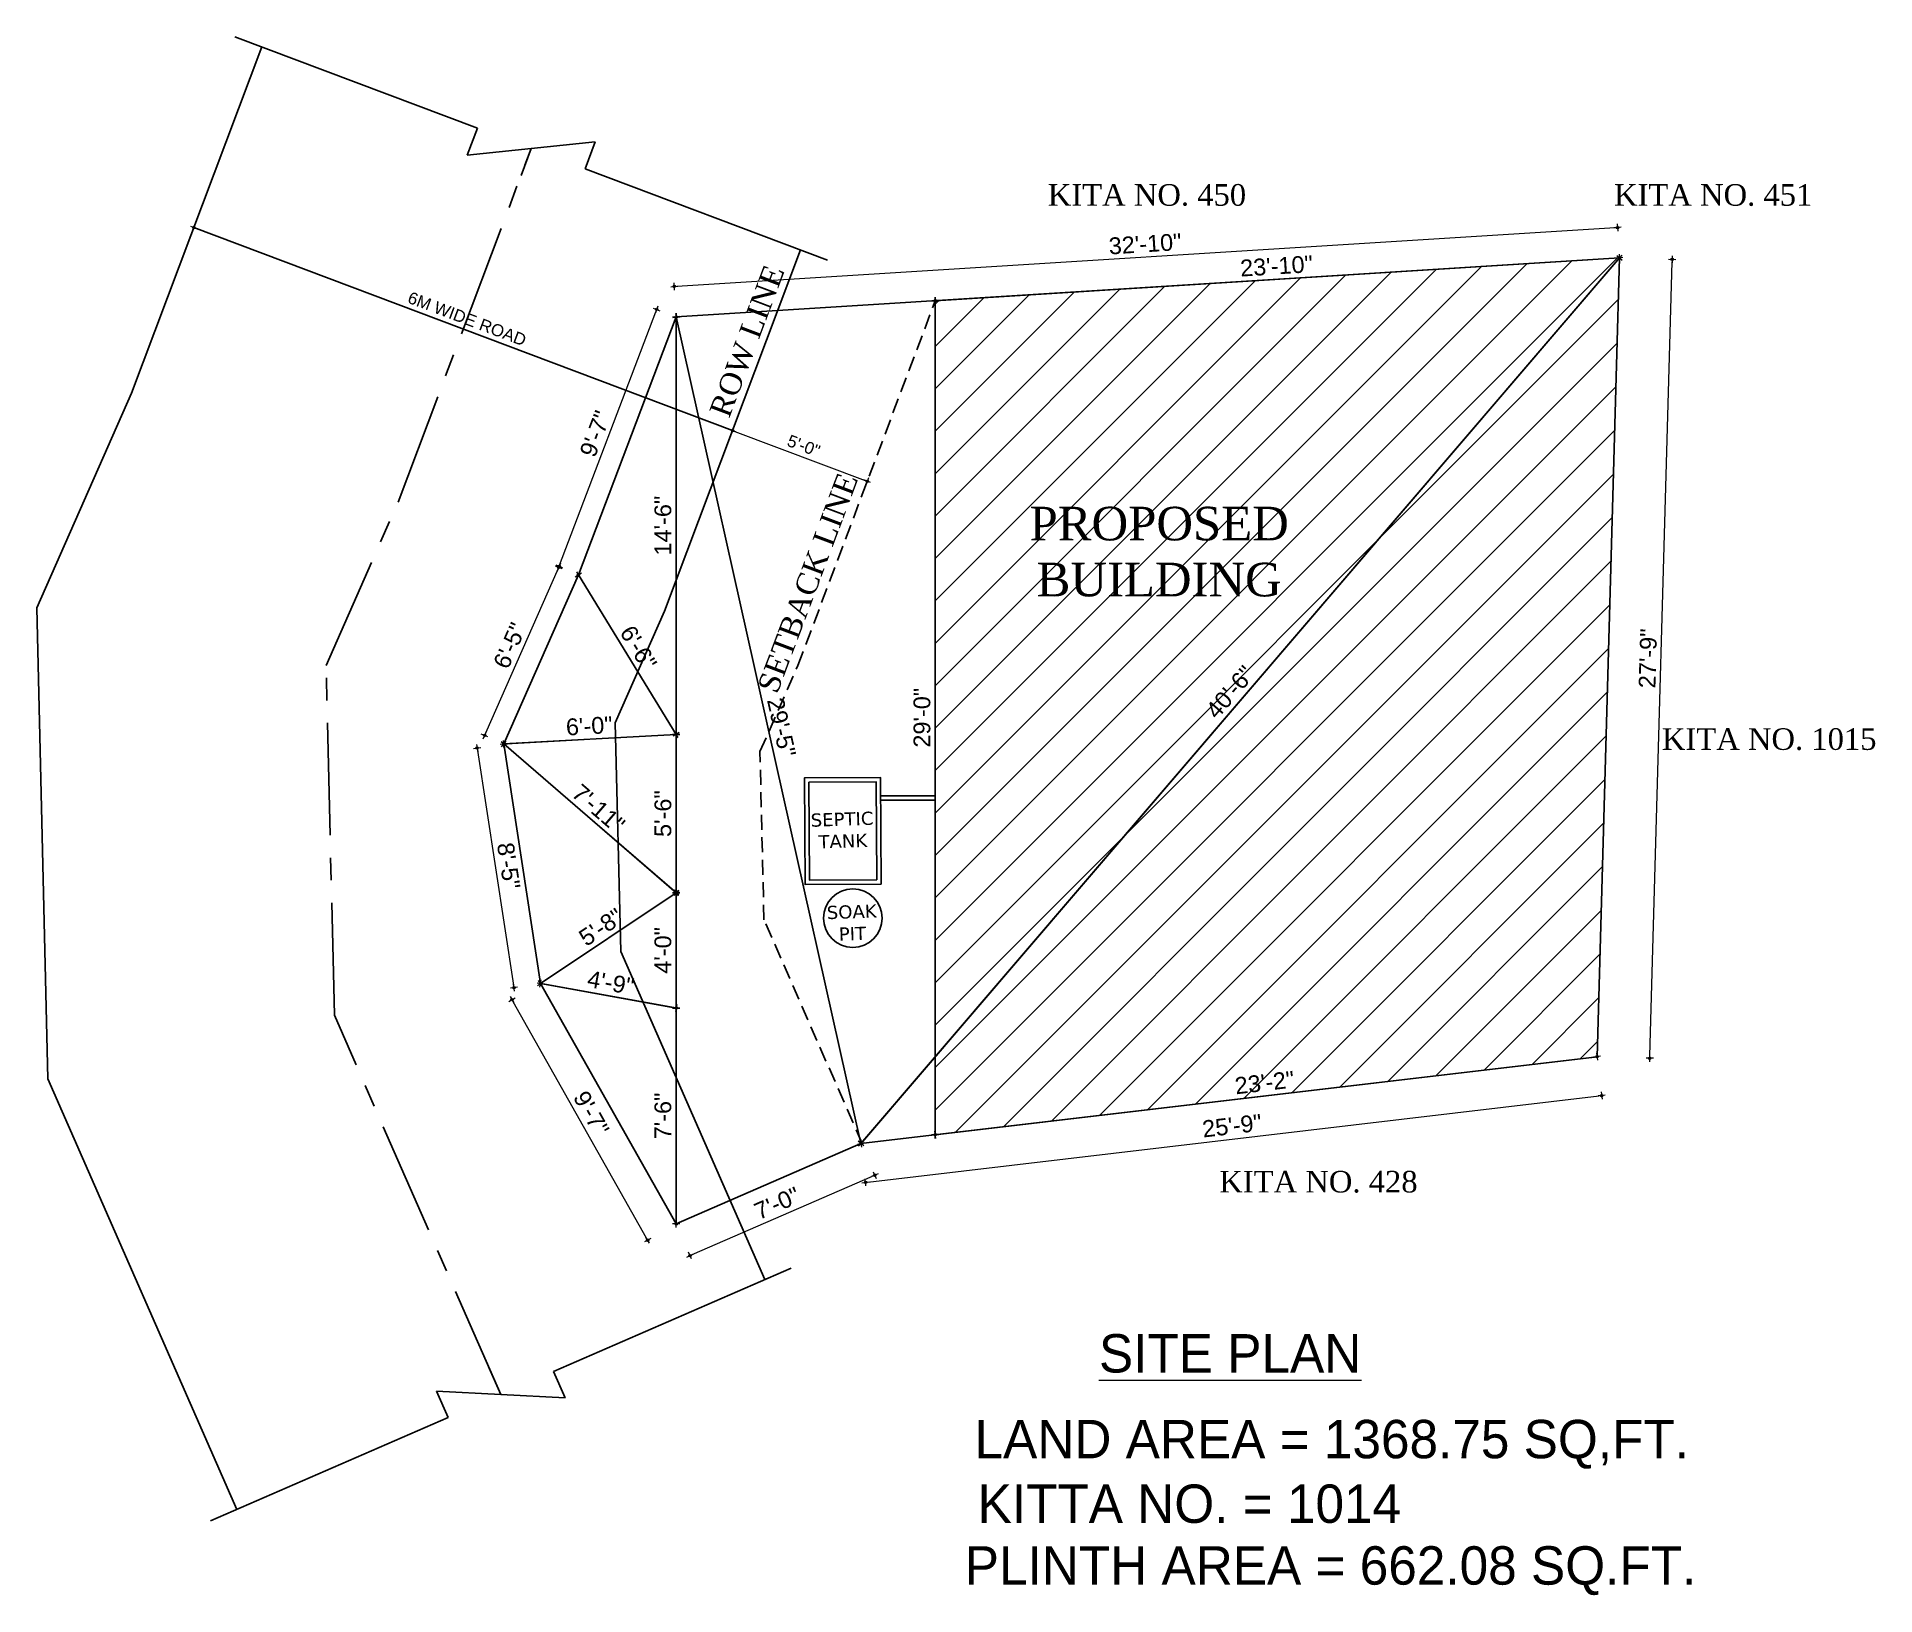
# Model space of a CAD drawing. Header units: inches. Extents: x 2449 to 13692, y -3765 to -1517.
# Drawn here: x 2449 to 3215, y -2265 to -1616 of the extents above; entities that cross this region are included whole.
import ezdxf
from ezdxf.enums import TextEntityAlignment as Align

# ---------------------------------------------------------------- set-up
doc = ezdxf.new("R2010")
doc.units = ezdxf.units.IN
doc.header["$LTSCALE"] = 0.5
doc.header["$MEASUREMENT"] = 0
doc.header["$PDMODE"] = 66
doc.linetypes.add('CENTER', pattern=[2, 1.25, -0.25, 0.25, -0.25])
doc.linetypes.add('DASHED2', pattern=[0.375, 0.25, -0.125])
for name, color, linetype, lineweight in [('DW TEXT', 92, 'Continuous', 15), ('DW-SEC', 24, 'Continuous', 25), ('hatch', 9, 'Continuous', 0), ('Toilet', 7, 'Continuous', 25)]:
    doc.layers.add(name, color=color, linetype=linetype, lineweight=lineweight)
doc.styles.add('CEN', font='GOTHIC.TTF')
doc.styles.get("Standard").update_dxf_attribs({"font": 'arial.ttf'})
doc.dimstyles.new('S8', dxfattribs={"dimtxt": 5, "dimasz": 1, "dimexe": 6, "dimexo": 18, "dimgap": 1.9375, "dimtad": 1, "dimdec": 0, "dimzin": 3, "dimdsep": 46, "dimlunit": 4, "dimtxsty": 'Standard', "dimblk": 'dot 2', "dimcen": 12, "dimse1": 1, "dimse2": 1, "dimclrd": 1, "dimclre": 1, "dimclrt": 256, "dimadec": 0, "dimazin": 0, "dimtfac": 0.75, "dimtdec": 0, "dimtix": 1, "dimtmove": 1, "dimatfit": 3, "dimldrblk": 'DOT', "dimfxl": 1, "dimtolj": 1, "dimtzin": 0, "dimlwd": 9, "dimlwe": 9, "dimarcsym": 0})

msp = doc.modelspace()

# ---------------------------------------------------------------- texts
at = {"attachment_point": 2}
for s, width, insert, char_height in [('{\\fTimes New Roman|b0|i0|c0|p18;KITA NO. 450}', 111.9394, (2911.45, -1677.16), 9), ('{\\fTimes New Roman|b0|i0|c0|p18;KITA NO. 451}', 111.9394, (3147.52, -1677.16), 9), ('{\\fTimes New Roman|b0|i0|c0|p18;PROPOSED BUILDING}', 139.5602, (2916.54, -1811.6), 14), ('{\\fTimes New Roman|b0|i0|c0|p18;KITA NO. 1015}', 111.9394, (3170.87, -1903.91), 9), ('{\\fTimes New Roman|b0|i0|c0|p18;KITA NO. 428}', 111.9394, (2982.94, -2088.34), 9)]:
    msp.add_mtext_dynamic_manual_height_columns(s, width=width, gutter_width=50, heights=[0], dxfattribs=dict(at, insert=insert, char_height=char_height))
at = {"char_height": 9, "attachment_point": 2, "rotation": 69.36431}
for s, insert in [('{\\fTimes New Roman|b0|i0|c0|p18;ROW LINE}', (2740.45, -1740.93)), ('{\\fTimes New Roman|b0|i0|c0|p18;SETBACK LINE}', (2765.78, -1841.73))]:
    msp.add_mtext_dynamic_manual_height_columns(s, width=111.9394, gutter_width=50, heights=[0], dxfattribs=dict(at, insert=insert))
at = {"color": 0, "char_height": 5.4884, "width": 97.8815, "attachment_point": 2, "rotation": 1.93532}
for s, insert in [('{\\fVerdana|b0|i0|c0|p34;SEPTIC \\PTANK}', (2784.23, -1939.04)), ('{\\fVerdana|b0|i0|c0|p34;SOAK \\PPIT}', (2788.25, -1977.61))]:
    msp.add_mtext(s, dxfattribs=dict(at, insert=insert))
at = {"layer": 'DW TEXT', "ltscale": 0.13, "style": 'CEN'}
for s, p in [('%%USITE PLAN', (2946.13, -2164.36)), ('LAND AREA = 1368.75 SQ,FT.', (2988.5, -2200.1)), ('KITTA NO. = 1014  ', (2935.06, -2227.02)), ('PLINTH AREA = 662.08 SQ.FT.', (2987.99, -2252.76))]:
    msp.add_text(s, height=16, dxfattribs=at).set_placement(p, align=Align.MIDDLE_CENTER)

# ---------------------------------------------------------------- blocks, each defined once
blk = doc.blocks.new('dot1')
at = {"layer": 'hatch'}
h = blk.add_hatch(color=256, dxfattribs=at)
edge = h.paths.add_edge_path()
edge.add_arc((0, 0), 1, 0, 360)
for p, q in [((3, 0), (-3, 0)), ((0, 3), (0, -3))]:
    blk.add_line(p, q, dxfattribs=at)
blk.add_circle((0, 0), 1, dxfattribs=at)
blk = doc.blocks.new('dot 2')
at = {"layer": 'hatch', "xscale": 0.5, "yscale": 0.5, "zscale": 0.5}
blk.add_blockref('dot1', (0, 0), dxfattribs=at)
blk = doc.blocks.new('*D807')
at = {"layer": 'Defpoints', "color": 0, "transparency": 16777216}
for p in [(2707.02, -1729.38), (2715.18, -1732.47), (2674.39, -1839.99)]:
    blk.add_point(p, dxfattribs=at)
at = {"layer": 'Toilet', "color": 1, "lineweight": 9, "transparency": 16777216}
blk.add_line((2666.58, -1835.96), (2706.66, -1730.31), dxfattribs=at)
for p, rotation in [((2707.02, -1729.38), 69.22128330167125), ((2666.22, -1836.9), 249.2212833016713)]:
    blk.add_blockref('dot 2', p, dxfattribs=dict(at, rotation=rotation))
at = {"layer": 'Toilet', "transparency": 16777216, "insert": (2681.47, -1781.18), "char_height": 7, "attachment_point": 5, "rotation": 69.22128}
blk.add_mtext('\\A1;9\'-7"', dxfattribs=at)
blk = doc.blocks.new('_Dot')
at = {"color": 0, "linetype": 'ByBlock', "lineweight": -2}
blk.add_line((-0.5, 0), (-1, 0), dxfattribs=at)
at = {"color": 0, "linetype": 'ByBlock', "const_width": 0.5}
blk.add_lwpolyline([(-0.25, 0, 1), (0.25, 0, 1)], format="xyb", close=True, dxfattribs=at)
blk = doc.blocks.new('*D808')
at = {"layer": 'Defpoints', "color": 0, "transparency": 16777216}
for p in [(2674.39, -1839.99), (2635.3, -1906.91), (2643.29, -1910.44)]:
    blk.add_point(p, dxfattribs=at)
at = {"layer": 'Toilet', "color": 1, "lineweight": 9, "transparency": 16777216}
blk.add_line((2665.99, -1837.38), (2635.7, -1905.99), dxfattribs=at)
for p, rotation in [((2666.39, -1836.46), 66.18332484006558), ((2635.3, -1906.91), 246.1833248400656)]:
    blk.add_blockref('dot 2', p, dxfattribs=dict(at, rotation=rotation))
at = {"layer": 'Toilet', "transparency": 16777216, "insert": (2645.8, -1869.46), "char_height": 7, "attachment_point": 5, "rotation": 66.18332}
blk.add_mtext('\\A1;6\'-5"', dxfattribs=at)
blk = doc.blocks.new('*D809')
at = {"layer": 'Defpoints', "color": 0, "transparency": 16777216}
for p in [(2643.29, -1910.44), (2647.54, -2011.97), (2658.65, -2010.26)]:
    blk.add_point(p, dxfattribs=at)
at = {"layer": 'Toilet', "color": 1, "lineweight": 9, "transparency": 16777216}
blk.add_line((2632.33, -1913.14), (2647.38, -2010.98), dxfattribs=at)
for p, rotation in [((2632.18, -1912.15), 98.7459783766436), ((2647.54, -2011.97), 278.7459783766436)]:
    blk.add_blockref('dot 2', p, dxfattribs=dict(at, rotation=rotation))
at = {"layer": 'Toilet', "transparency": 16777216, "insert": (2645.31, -1961.22), "char_height": 7, "attachment_point": 5, "rotation": 278.74598}
blk.add_mtext('\\A1;8\'-5"', dxfattribs=at)
blk = doc.blocks.new('*D810')
at = {"layer": 'Defpoints', "color": 0, "transparency": 16777216}
for p in [(2658.65, -2010.26), (2646.7, -2017), (2715.18, -2110.47)]:
    blk.add_point(p, dxfattribs=at)
at = {"layer": 'Toilet', "color": 1, "lineweight": 9, "transparency": 16777216}
blk.add_line((2702.74, -2116.34), (2647.19, -2017.87), dxfattribs=at)
for p, rotation in [((2646.7, -2017), 119.4291328499882), ((2703.24, -2117.21), 299.4291328499882)]:
    blk.add_blockref('dot 2', p, dxfattribs=dict(at, rotation=rotation))
at = {"layer": 'Toilet', "transparency": 16777216, "insert": (2679.77, -2064.4), "char_height": 7, "attachment_point": 5, "rotation": 299.42913}
blk.add_mtext('\\A1;9\'-7"', dxfattribs=at)
blk = doc.blocks.new('*D811')
at = {"layer": 'Defpoints', "color": 0, "transparency": 16777216}
for p in [(2658.65, -2010.26), (2658.65, -2010.26), (2715.18, -2020.47)]:
    blk.add_point(p, dxfattribs=at)
at = {"layer": 'Toilet', "color": 1, "lineweight": 9, "transparency": 16777216}
blk.add_line((2714.2, -2020.3), (2659.63, -2010.44), dxfattribs=at)
for p, rotation in [((2658.65, -2010.26), 169.7612448606986), ((2715.18, -2020.47), 349.7612448606986)]:
    blk.add_blockref('dot 2', p, dxfattribs=dict(at, rotation=rotation))
at = {"layer": 'Toilet', "transparency": 16777216, "insert": (2687.9, -2009.94), "char_height": 7, "attachment_point": 5, "rotation": 349.76124}
blk.add_mtext('\\A1;4\'-9"', dxfattribs=at)
blk = doc.blocks.new('*D812')
at = {"layer": 'Defpoints', "color": 0, "transparency": 16777216}
for p in [(2715.18, -1972.47), (2715.18, -1972.47), (2658.65, -2010.26)]:
    blk.add_point(p, dxfattribs=at)
at = {"layer": 'Toilet', "color": 1, "lineweight": 9, "transparency": 16777216}
blk.add_line((2659.48, -2009.71), (2714.35, -1973.03), dxfattribs=at)
for p, rotation in [((2715.18, -1972.47), 33.75990920513462), ((2658.65, -2010.26), 213.7599092051346)]:
    blk.add_blockref('dot 2', p, dxfattribs=dict(at, rotation=rotation))
at = {"layer": 'Toilet', "transparency": 16777216, "insert": (2683.85, -1986.79), "char_height": 7, "attachment_point": 5, "rotation": 33.75991}
blk.add_mtext('\\A1;5\'-8"', dxfattribs=at)
blk = doc.blocks.new('*D813')
at = {"layer": 'Defpoints', "color": 0, "transparency": 16777216}
for p in [(2643.29, -1910.44), (2643.29, -1910.44), (2715.18, -1972.47)]:
    blk.add_point(p, dxfattribs=at)
at = {"layer": 'Toilet', "color": 1, "lineweight": 9, "transparency": 16777216}
blk.add_line((2714.43, -1971.82), (2644.05, -1911.09), dxfattribs=at)
for p, rotation in [((2643.29, -1910.44), 139.2079858776081), ((2715.18, -1972.47), 319.2079858776081)]:
    blk.add_blockref('dot 2', p, dxfattribs=dict(at, rotation=rotation))
at = {"layer": 'Toilet', "transparency": 16777216, "insert": (2682.8, -1937.33), "char_height": 7, "attachment_point": 5, "rotation": 319.20799}
blk.add_mtext('\\A1;7\'-11"', dxfattribs=at)
blk = doc.blocks.new('*D814')
at = {"layer": 'Defpoints', "color": 0, "transparency": 16777216}
for p in [(2715.18, -1906.47), (2715.18, -1906.47), (2643.29, -1910.44)]:
    blk.add_point(p, dxfattribs=at)
at = {"layer": 'Toilet', "color": 1, "lineweight": 9, "transparency": 16777216}
blk.add_line((2644.29, -1910.38), (2714.18, -1906.53), dxfattribs=at)
for p, rotation in [((2715.18, -1906.47), 3.155220270786458), ((2643.29, -1910.44), 183.1552202707865)]:
    blk.add_blockref('dot 2', p, dxfattribs=dict(at, rotation=rotation))
at = {"layer": 'Toilet', "transparency": 16777216, "insert": (2678.93, -1902.95), "char_height": 7, "attachment_point": 5, "rotation": 3.15522}
blk.add_mtext('\\A1;6\'-0"', dxfattribs=at)
blk = doc.blocks.new('*D818')
at = {"layer": 'Defpoints', "color": 0, "transparency": 16777216}
for p in [(2715.18, -2020.47), (2715.18, -2020.47), (2715.18, -2110.47)]:
    blk.add_point(p, dxfattribs=at)
at = {"layer": 'Toilet', "color": 1, "lineweight": 9, "transparency": 16777216}
blk.add_line((2715.18, -2109.47), (2715.18, -2021.47), dxfattribs=at)
for p, rotation in [((2715.18, -2020.47), 90), ((2715.18, -2110.47), 270)]:
    blk.add_blockref('dot 2', p, dxfattribs=dict(at, rotation=rotation))
at = {"layer": 'Toilet', "transparency": 16777216, "insert": (2709.67, -2065.47), "char_height": 7, "attachment_point": 5, "rotation": 90}
blk.add_mtext('\\A1;7\'-6"', dxfattribs=at)
blk = doc.blocks.new('*D819')
at = {"layer": 'Defpoints', "color": 0, "transparency": 16777216}
for p in [(2715.18, -1972.47), (2715.18, -1972.47), (2715.18, -2020.47)]:
    blk.add_point(p, dxfattribs=at)
at = {"layer": 'Toilet', "color": 1, "lineweight": 9, "transparency": 16777216}
blk.add_line((2715.18, -2019.47), (2715.18, -1973.47), dxfattribs=at)
for p, rotation in [((2715.18, -1972.47), 90), ((2715.18, -2020.47), 270)]:
    blk.add_blockref('dot 2', p, dxfattribs=dict(at, rotation=rotation))
at = {"layer": 'Toilet', "transparency": 16777216, "insert": (2709.67, -1996.47), "char_height": 7, "attachment_point": 5, "rotation": 90}
blk.add_mtext('\\A1;4\'-0"', dxfattribs=at)
blk = doc.blocks.new('*D820')
at = {"layer": 'Defpoints', "color": 0, "transparency": 16777216}
for p in [(2715.18, -1906.47), (2715.18, -1906.47), (2715.18, -1972.47)]:
    blk.add_point(p, dxfattribs=at)
at = {"layer": 'Toilet', "color": 1, "lineweight": 9, "transparency": 16777216}
blk.add_line((2715.18, -1971.47), (2715.18, -1907.47), dxfattribs=at)
for p, rotation in [((2715.18, -1906.47), 90), ((2715.18, -1972.47), 270)]:
    blk.add_blockref('dot 2', p, dxfattribs=dict(at, rotation=rotation))
at = {"layer": 'Toilet', "transparency": 16777216, "insert": (2709.67, -1939.47), "char_height": 7, "attachment_point": 5, "rotation": 90}
blk.add_mtext('\\A1;5\'-6"', dxfattribs=at)
blk = doc.blocks.new('*D821')
at = {"layer": 'Defpoints', "color": 0, "transparency": 16777216}
for p in [(2715.18, -1732.47), (2715.18, -1732.47), (2715.18, -1906.47)]:
    blk.add_point(p, dxfattribs=at)
at = {"layer": 'Toilet', "color": 1, "lineweight": 9, "transparency": 16777216}
blk.add_line((2715.18, -1905.47), (2715.18, -1733.47), dxfattribs=at)
for p, rotation in [((2715.18, -1732.47), 90), ((2715.18, -1906.47), 270)]:
    blk.add_blockref('dot 2', p, dxfattribs=dict(at, rotation=rotation))
at = {"layer": 'Toilet', "transparency": 16777216, "insert": (2709.67, -1819.47), "char_height": 7, "attachment_point": 5, "rotation": 90}
blk.add_mtext('\\A1;14\'-6"', dxfattribs=at)
blk = doc.blocks.new('*D822')
at = {"layer": 'Defpoints', "color": 0, "transparency": 16777216}
for p in [(2792.21, -2076.97), (2797.94, -2090.14), (2715.18, -2110.47)]:
    blk.add_point(p, dxfattribs=at)
at = {"layer": 'Toilet', "color": 1, "lineweight": 9, "transparency": 16777216}
blk.add_line((2721.83, -2123.25), (2797.03, -2090.54), dxfattribs=at)
for p, rotation in [((2797.94, -2090.14), 23.50869655944876), ((2720.92, -2123.65), 203.5086965594488)]:
    blk.add_blockref('dot 2', p, dxfattribs=dict(at, rotation=rotation))
at = {"layer": 'Toilet', "transparency": 16777216, "insert": (2757.23, -2101.84), "char_height": 7, "attachment_point": 5, "rotation": 23.5087}
blk.add_mtext('\\A1;7\'-0"', dxfattribs=at)
blk = doc.blocks.new('*D823')
at = {"layer": 'Defpoints', "color": 0, "transparency": 16777216}
for p in [(3099.08, -2040.77), (3099.08, -2040.77), (2823.18, -2073.31)]:
    blk.add_point(p, dxfattribs=at)
at = {"layer": 'Toilet', "color": 1, "lineweight": 9, "transparency": 16777216}
blk.add_line((2824.18, -2073.2), (3098.09, -2040.89), dxfattribs=at)
for p, rotation in [((3099.08, -2040.77), 6.727351048225794), ((2823.18, -2073.31), 186.7273510482258)]:
    blk.add_blockref('dot 2', p, dxfattribs=dict(at, rotation=rotation))
at = {"layer": 'Toilet', "transparency": 16777216, "insert": (2960.49, -2051.57), "char_height": 7, "attachment_point": 5, "rotation": 6.72735}
blk.add_mtext('\\A1;23\'-2"', dxfattribs=at)
blk = doc.blocks.new('*D824')
at = {"layer": 'Defpoints', "color": 0, "transparency": 16777216}
for p in [(3099.08, -2040.77), (3100.99, -2056.94), (2792.21, -2076.97)]:
    blk.add_point(p, dxfattribs=at)
at = {"layer": 'Toilet', "color": 1, "lineweight": 9, "transparency": 16777216}
blk.add_line((2795.11, -2093.02), (3100, -2057.05), dxfattribs=at)
for p, rotation in [((3100.99, -2056.94), 6.727351048229242), ((2794.12, -2093.13), 186.7273510482293)]:
    blk.add_blockref('dot 2', p, dxfattribs=dict(at, rotation=rotation))
at = {"layer": 'Toilet', "transparency": 16777216, "insert": (2946.91, -2069.56), "char_height": 7, "attachment_point": 5, "rotation": 6.72735}
blk.add_mtext('\\A1;25\'-9"', dxfattribs=at)
blk = doc.blocks.new('*D826')
at = {"layer": 'Defpoints', "color": 0, "transparency": 16777216}
for p in [(3108.42, -1707.9), (2792.21, -2076.97), (2792.21, -2076.97)]:
    blk.add_point(p, dxfattribs=at)
at = {"layer": 'Toilet', "color": 1, "lineweight": 9, "transparency": 16777216}
blk.add_line((3107.77, -1708.66), (2792.86, -2076.21), dxfattribs=at)
for p, rotation in [((3108.42, -1707.9), 49.41106952184369), ((2792.21, -2076.97), 229.4110695218437)]:
    blk.add_blockref('dot 2', p, dxfattribs=dict(at, rotation=rotation))
at = {"layer": 'Toilet', "transparency": 16777216, "insert": (2946.13, -1888.85), "char_height": 7, "attachment_point": 5, "rotation": 49.41107}
blk.add_mtext('\\A1;40\'-6"', dxfattribs=at)
blk = doc.blocks.new('*D827')
at = {"layer": 'Defpoints', "color": 0, "transparency": 16777216}
for p in [(2823.18, -1725.73), (2823.18, -2073.31), (2823.18, -2073.31)]:
    blk.add_point(p, dxfattribs=at)
at = {"layer": 'Toilet', "color": 1, "lineweight": 9, "transparency": 16777216}
blk.add_line((2823.18, -1726.73), (2823.18, -2072.31), dxfattribs=at)
for p, rotation in [((2823.18, -1725.73), 90), ((2823.18, -2073.31), 270)]:
    blk.add_blockref('dot 2', p, dxfattribs=dict(at, rotation=rotation))
at = {"layer": 'Toilet', "transparency": 16777216, "insert": (2817.67, -1899.52), "char_height": 7, "attachment_point": 5, "rotation": 90}
blk.add_mtext('\\A1;29\'-0"', dxfattribs=at)
blk = doc.blocks.new('*D828')
at = {"layer": 'Defpoints', "color": 0, "transparency": 16777216}
for p in [(3108.42, -1707.9), (2823.18, -1725.73), (2823.18, -1725.73)]:
    blk.add_point(p, dxfattribs=at)
at = {"layer": 'Toilet', "color": 1, "lineweight": 9, "transparency": 16777216}
blk.add_line((3107.42, -1707.96), (2824.18, -1725.66), dxfattribs=at)
for p, rotation in [((3108.42, -1707.9), 3.575827605927389), ((2823.18, -1725.73), 183.5758276059274)]:
    blk.add_blockref('dot 2', p, dxfattribs=dict(at, rotation=rotation))
at = {"layer": 'Toilet', "transparency": 16777216, "insert": (2965.46, -1711.31), "char_height": 7, "attachment_point": 5, "rotation": 3.57583}
blk.add_mtext('\\A1;23\'-10"', dxfattribs=at)
blk = doc.blocks.new('*D830')
at = {"layer": 'Defpoints', "color": 0, "transparency": 16777216}
for p in [(2715.18, -1732.47), (2715.18, -1732.47), (2792.21, -2076.97)]:
    blk.add_point(p, dxfattribs=at)
at = {"layer": 'Toilet', "color": 1, "lineweight": 9, "transparency": 16777216}
blk.add_line((2791.99, -2075.99), (2715.4, -1733.45), dxfattribs=at)
for p, rotation in [((2715.18, -1732.47), 102.6038913630155), ((2792.21, -2076.97), 282.6038913630155)]:
    blk.add_blockref('dot 2', p, dxfattribs=dict(at, rotation=rotation))
at = {"layer": 'Toilet', "transparency": 16777216, "insert": (2759.08, -1903.52), "char_height": 7, "attachment_point": 5, "rotation": 282.60389}
blk.add_mtext('\\A1;29\'-5"', dxfattribs=at)
blk = doc.blocks.new('*D815')
at = {"layer": 'Defpoints', "color": 0, "transparency": 16777216}
for p in [(2514.09, -1695.25), (2514.09, -1695.25), (2738.69, -1779.84)]:
    blk.add_point(p, dxfattribs=at)
at = {"layer": 'Toilet', "color": 1, "lineweight": 9, "transparency": 16777216}
blk.add_line((2737.76, -1779.48), (2515.03, -1695.61), dxfattribs=at)
for p, rotation in [((2514.09, -1695.25), 159.3643143933793), ((2738.69, -1779.84), 339.3643143933793)]:
    blk.add_blockref('dot 2', p, dxfattribs=dict(at, rotation=rotation))
at = {"layer": 'Toilet', "transparency": 16777216, "insert": (2627.99, -1733.31), "char_height": 5, "attachment_point": 5, "rotation": 339.36431}
blk.add_mtext('\\A1;6M WIDE ROAD', dxfattribs=at)
blk = doc.blocks.new('*D816')
at = {"layer": 'Defpoints', "color": 0, "transparency": 16777216}
for p in [(2738.69, -1779.84), (2794.84, -1800.98), (2794.84, -1800.98)]:
    blk.add_point(p, dxfattribs=at)
at = {"layer": 'Toilet', "color": 1, "lineweight": 9, "transparency": 16777216}
blk.add_line((2739.63, -1780.19), (2793.91, -1800.63), dxfattribs=at)
for p, rotation in [((2738.69, -1779.84), 159.3643143933787), ((2794.84, -1800.98), 339.3643143933787)]:
    blk.add_blockref('dot 2', p, dxfattribs=dict(at, rotation=rotation))
at = {"layer": 'Toilet', "transparency": 16777216, "insert": (2768.35, -1786.21), "char_height": 5, "attachment_point": 5, "rotation": 339.36431}
blk.add_mtext('\\A1;5\'-0"', dxfattribs=at)

# ---------------------------------------------------------------- dimensions: what is measured, and where the dimension line sits
at = {"layer": 'Toilet'}
dim = msp.add_aligned_dim(p1=(2738.69, -1779.84), p2=(2514.09, -1695.25), distance=0, text='6M WIDE ROAD', dimstyle='S8', override={"dimfxl": 2, "dimfxlon": 1, "dimarcsym": 1}, dxfattribs=at)
dim.commit()
dim.dimension.update_dxf_attribs({"geometry": '*D815', "text_midpoint": (2627.99, -1733.31)})
for p1, p2, distance in [((2715.18, -1732.47), (3108.42, -1707.9), 12.68), ((3099.08, -2040.77), (3108.42, -1707.9), -22.01), ((2674.39, -1839.99), (2715.18, -1906.47), 0)]:
    msp.add_aligned_dim(p1=p1, p2=p2, distance=distance, dimstyle='S8', override={"dimtxt": 7, "dimfxl": 2, "dimfxlon": 1, "dimarcsym": 1}, dxfattribs=at).render()
for p1, p2, distance, override, picture, middle in [((3108.42, -1707.9), (2792.21, -2076.97), 0, {"dimtxt": 7, "dimfxl": 2, "dimfxlon": 1, "dimarcsym": 1}, '*D826', (2946.13, -1888.85)), ((3108.42, -1707.9), (2823.18, -1725.73), 0, {"dimtxt": 7, "dimfxl": 2, "dimfxlon": 1, "dimarcsym": 1}, '*D828', (2965.46, -1711.31)), ((2674.39, -1839.99), (2715.18, -1732.47), 8.73, {"dimtxt": 7, "dimfxl": 2, "dimfxlon": 1, "dimarcsym": 1}, '*D807', (2681.47, -1781.18)), ((2792.21, -2076.97), (2715.18, -1732.47), 0, {"dimtxt": 7, "dimfxl": 2, "dimfxlon": 1, "dimarcsym": 1}, '*D830', (2759.08, -1903.52)), ((2738.69, -1779.84), (2794.84, -1800.98), 0, {"dimfxl": 2, "dimfxlon": 1, "dimarcsym": 1}, '*D816', (2768.35, -1786.21)), ((2674.39, -1839.99), (2643.29, -1910.44), -8.74, {"dimtxt": 7, "dimfxl": 2, "dimfxlon": 1, "dimarcsym": 1}, '*D808', (2645.8, -1869.46)), ((2643.29, -1910.44), (2715.18, -1906.47), 0, {"dimtxt": 7, "dimfxl": 2, "dimfxlon": 1, "dimarcsym": 1}, '*D814', (2678.93, -1902.95)), ((2643.29, -1910.44), (2658.65, -2010.26), -11.24, {"dimtxt": 7, "dimfxl": 2, "dimfxlon": 1, "dimarcsym": 1}, '*D809', (2645.31, -1961.22)), ((2715.18, -1972.47), (2643.29, -1910.44), 0, {"dimtxt": 7, "dimfxl": 2, "dimfxlon": 1, "dimarcsym": 1}, '*D813', (2682.8, -1937.33)), ((2658.65, -2010.26), (2715.18, -1972.47), 0, {"dimtxt": 7, "dimfxl": 2, "dimfxlon": 1, "dimarcsym": 1}, '*D812', (2683.85, -1986.79)), ((2715.18, -2020.47), (2658.65, -2010.26), 0, {"dimtxt": 7, "dimfxl": 2, "dimfxlon": 1, "dimarcsym": 1}, '*D811', (2687.9, -2009.94)), ((2715.18, -2110.47), (2658.65, -2010.26), 13.72, {"dimtxt": 7, "dimfxl": 2, "dimfxlon": 1, "dimarcsym": 1}, '*D810', (2679.77, -2064.4)), ((2792.21, -2076.97), (3099.08, -2040.77), -16.28, {"dimtxt": 7, "dimfxl": 2, "dimfxlon": 1, "dimarcsym": 1}, '*D824', (2946.91, -2069.56)), ((2823.18, -2073.31), (3099.08, -2040.77), 0, {"dimtxt": 7, "dimfxl": 2, "dimfxlon": 1, "dimarcsym": 1}, '*D823', (2960.49, -2051.57)), ((2715.18, -2110.47), (2792.21, -2076.97), -14.37, {"dimtxt": 7, "dimfxl": 2, "dimfxlon": 1, "dimarcsym": 1}, '*D822', (2757.23, -2101.84))]:
    dim = msp.add_aligned_dim(p1=p1, p2=p2, distance=distance, dimstyle='S8', override=override, dxfattribs=at)
    dim.commit()
    dim.dimension.update_dxf_attribs({"geometry": picture, "text_midpoint": middle})
for base, p1, p2, picture, middle in [((2823.18, -2073.31), (2823.18, -1725.73), (2823.18, -2073.31), '*D827', (2817.67, -1899.52)), ((2715.18, -1732.47), (2715.18, -1906.47), (2715.18, -1732.47), '*D821', (2709.67, -1819.47)), ((2715.18, -1906.47), (2715.18, -1972.47), (2715.18, -1906.47), '*D820', (2709.67, -1939.47)), ((2715.18, -1972.47), (2715.18, -2020.47), (2715.18, -1972.47), '*D819', (2709.67, -1996.47)), ((2715.18, -2020.47), (2715.18, -2110.47), (2715.18, -2020.47), '*D818', (2709.67, -2065.47))]:
    dim = msp.add_linear_dim(base=base, p1=p1, p2=p2, angle=90, dimstyle='S8', override={"dimtxt": 7, "dimfxl": 2, "dimfxlon": 1, "dimarcsym": 1}, dxfattribs=at)
    dim.commit()
    dim.dimension.update_dxf_attribs({"geometry": picture, "text_midpoint": middle})

# ---------------------------------------------------------------- hatches: boundary and pattern name
at = {"layer": 'DW-SEC'}
h = msp.add_hatch(dxfattribs=at)
h.set_pattern_fill('ANSI31', color=256, scale=100)
h.set_pattern_definition([(45, (-6073.981, 0), (-8.838835, 8.838835), [])])
h.paths.add_polyline_path([(3108.42, -1707.9), (2823.18, -2040.82), (2823.18, -2073.31), (3099.08, -2040.77)])
h.paths.add_polyline_path([(3108.42, -1707.9), (2823.18, -1725.73), (2823.18, -2040.82)], flags=17)
h.paths.add_polyline_path([(2942.51, -1904.23), (2960.99, -1882.66), (2950.04, -1873.27), (2931.56, -1894.85)], flags=24)
h.paths.add_polyline_path([(2860.41, -1856.9), (2973.11, -1856.9), (2973.11, -1803.68), (2860.41, -1803.68)], flags=24)

# ---------------------------------------------------------------- linework, layer by layer
at = {"color": 4, "ltscale": 5}
for p, q in [((2800.42, -1933.84), (2823.18, -1933.84)), ((2800.47, -1932.02), (2823.18, -1932.02))]:
    msp.add_line(p, q, dxfattribs=at)
for points in [[(2800.61, -1968.9), (2800.37, -1924.43), (2768.66, -1924.56), (2768.91, -1969.03)], [(2798.77, -1967.08), (2798.55, -1926.27), (2770.5, -1926.38), (2770.73, -1967.19)]]:
    msp.add_lwpolyline(points, close=True, dxfattribs=at)
msp.add_circle((2788.82, -1983.01), 12.18, dxfattribs=at)
at = {"layer": 'Toilet'}
for p, q in [((2632.27, -1653.83), (2531.2, -1615.77)), ((2488.1, -1764.28), (2542.43, -1620)), ((2632.27, -1653.83), (2628.04, -1665.06)), ((2628.04, -1665.06), (2681.42, -1659.52)), ((2654.73, -1662.29), (2650.5, -1673.52)), ((2681.42, -1659.52), (2677.19, -1670.75)), ((2778.26, -1708.81), (2677.19, -1670.75)), ((2738.69, -1779.84), (2514.09, -1695.25)), ((2767.03, -1704.58), (2710.35, -1855.09)), ((2715.18, -1732.47), (3108.42, -1707.9)), ((3108.42, -1707.9), (2792.21, -2076.97)), ((3099.08, -2040.77), (3108.42, -1707.9)), ((2674.39, -1839.99), (2715.18, -1732.47)), ((2715.18, -1732.47), (2715.18, -2110.47)), ((2792.21, -2076.97), (2715.18, -1732.47)), ((2715.18, -1732.47), (2715.18, -2020.47)), ((2715.18, -1732.47), (2715.18, -1972.47)), ((2715.18, -1732.47), (2715.18, -1906.47)), ((2448.59, -1853.79), (2488.1, -1764.28)), ((2674.39, -1839.99), (2643.29, -1910.44)), ((2674.39, -1839.99), (2715.18, -1906.47)), ((2453.26, -2050.04), (2448.59, -1853.79)), ((2710.35, -1855.09), (2689.79, -1901.67)), ((2643.29, -1910.44), (2715.18, -1906.47)), ((2689.79, -1901.67), (2692.06, -1996.94)), ((2715.18, -1972.47), (2643.29, -1910.44)), ((2643.29, -1910.44), (2658.65, -2010.26)), ((2658.65, -2010.26), (2715.18, -1972.47)), ((2692.06, -1996.94), (2752.1, -2133.67)), ((2715.18, -2020.47), (2658.65, -2010.26)), ((2715.18, -2110.47), (2658.65, -2010.26)), ((2792.21, -2076.97), (3099.08, -2040.77)), ((2532.02, -2229.41), (2453.26, -2050.04)), ((2715.18, -2110.47), (2792.21, -2076.97)), ((2763.11, -2128.89), (2664.07, -2171.97)), ((2642.06, -2181.54), (2637.24, -2170.55)), ((2668.86, -2182.88), (2664.07, -2171.97)), ((2620.06, -2191.11), (2615.26, -2180.2)), ((2668.86, -2182.88), (2615.26, -2180.2)), ((2620.06, -2191.11), (2521.02, -2234.19))]:
    msp.add_line(p, q, dxfattribs=at)
at = {"layer": 'Toilet', "linetype": 'CENTER', "ltscale": 75}
msp.add_lwpolyline([(2642.06, -2181.54), (2572.66, -2023.49), (2569.19, -1877.73), (2599.22, -1809.68), (2654.73, -1662.29)], dxfattribs=at)
at = {"layer": 'Toilet'}
msp.add_lwpolyline([(3108.42, -1707.9), (2823.18, -1725.73), (2823.18, -2073.31), (3099.08, -2040.77)], close=True, dxfattribs=at)
at = {"layer": 'Toilet', "linetype": 'DASHED2', "ltscale": 50}
msp.add_lwpolyline([(2792.71, -2076.91), (2751.76, -1983.67), (2750.1, -1913.64), (2765.91, -1877.8), (2823.18, -1725.73)], dxfattribs=at)

msp.set_redraw_order([(e.dxf.handle, doc.entitydb.next_handle()) for e in msp.query("TEXT MTEXT ATTDEF DIMENSION ARC_DIMENSION")])  # texts and dimensions are drawn at this point

doc.saveas('drawing.dxf')
